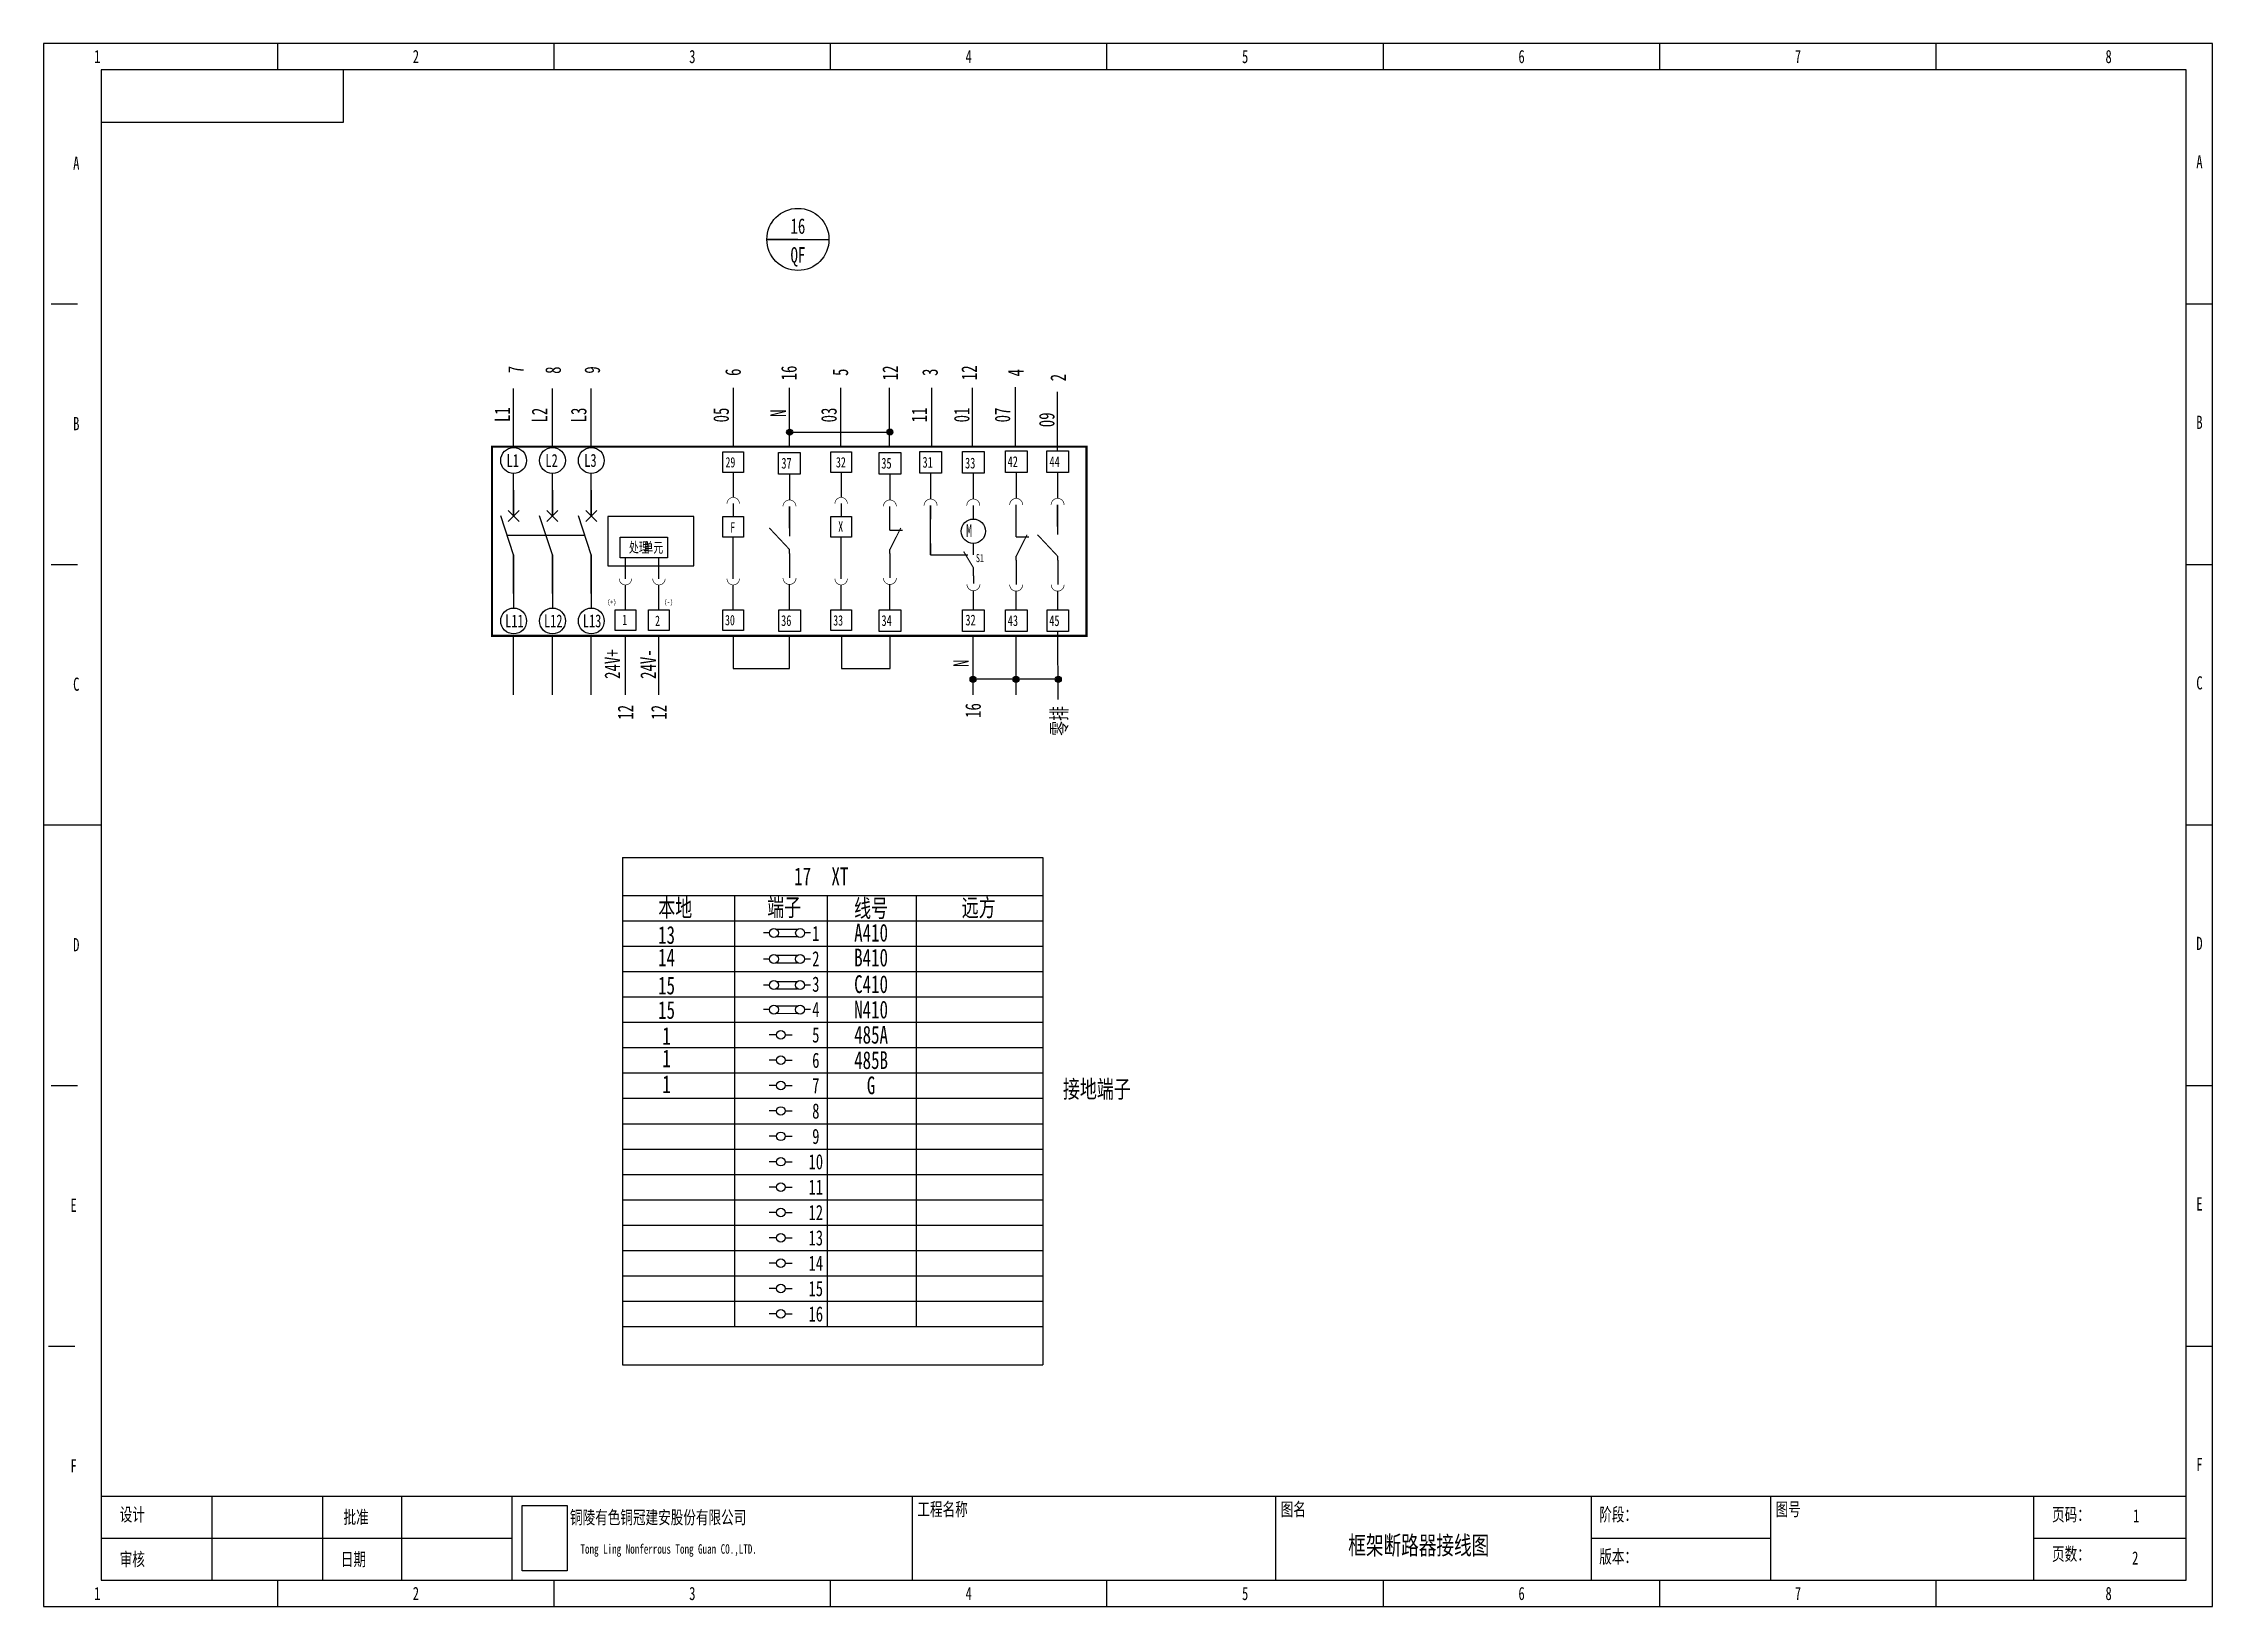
# Model space of a CAD drawing. Header units: millimetres. Extents: x 401220 to 2750366, y -101310 to 943175.
# Drawn here: x 1247680 to 1309261, y 68283 to 112675 of the extents above; entities that cross this region are included whole.
import ezdxf
from ezdxf.enums import TextEntityAlignment as Align

# ---------------------------------------------------------------- set-up
doc = ezdxf.new("R2010")
doc.units = ezdxf.units.MM
doc.styles.add('IDQSTYLE', font='NSimSun.ttf', dxfattribs={"width": 0.7})

msp = doc.modelspace()

# ---------------------------------------------------------------- texts
at = {"style": 'IDQSTYLE', "width": 0.7}
for s, p in [('1', (1249212.4, 112002.7)), ('2', (1258255.3, 112002.7)), ('3', (1266102.4, 112002.7)), ('4', (1273949.5, 112002.7)), ('5', (1281796.6, 112002.7)), ('6', (1289643.7, 112002.7)), ('7', (1297490.8, 112002.7)), ('8', (1306309.4, 112002.7)), ('A', (1248614.5, 108976)), ('A', (1308887.7, 109013.4)), ('B', (1248614.5, 101577.3)), ('B', (1308887.7, 101614.7)), ('C', (1248614.5, 94178.6)), ('C', (1308887.7, 94216)), ('D', (1248614.5, 86779.9)), ('D', (1308887.7, 86817.3)), ('E', (1248539.8, 79381.2)), ('E', (1308887.7, 79418.6)), ('F', (1248539.8, 71982.5)), ('F', (1308887.7, 72019.9)), ('1', (1249212.4, 68357.9)), ('2', (1258255.3, 68357.9)), ('3', (1266102.4, 68357.9)), ('4', (1273949.5, 68357.9)), ('5', (1281796.6, 68357.9)), ('6', (1289643.7, 68357.9)), ('7', (1297490.8, 68357.9)), ('8', (1306309.4, 68357.9))]:
    msp.add_text(s, height=374.4, dxfattribs=at).set_placement(p, align=Align.BOTTOM_CENTER)
for s, height, p in [('16', 440.9, (1269100.5, 107487.4)), ('QF', 440.9, (1269100.5, 106667.9)), ('17', 504.25, (1269233, 89022.6)), ('XT', 504.25, (1270292, 89020.6)), ('1', 432.2, (1269608.4, 87399.8)), ('2', 432.2, (1269608.4, 86679.4)), ('3', 432.2, (1269608.4, 85959.1)), ('@N421', 0.144, (1269931.8, 85959.1)), ('4', 432.2, (1269608.4, 85238.7)), ('5', 432.2, (1269608.4, 84518.4)), ('6', 432.2, (1269608.4, 83798)), ('7', 432.2, (1269608.4, 83077.7)), ('8', 432.2, (1269608.4, 82357.3)), ('9', 432.2, (1269608.4, 81637)), ('10', 432.21, (1269608.4, 80916.6)), ('11', 432.21, (1269608.4, 80196.3)), ('12', 432.21, (1269608.4, 79475.9)), ('13', 432.21, (1269608.4, 78755.6)), ('14', 432.21, (1269608.4, 78035.2)), ('15', 432.21, (1269608.4, 77314.9)), ('16', 432.21, (1269608.4, 76594.5)), ('框架断路器接线图', 524.19, (1286725.5, 70024.4))]:
    msp.add_text(s, height=height, dxfattribs=at).set_placement(p, align=Align.MIDDLE_CENTER)
msp.add_text('RMW2-3P bse4', height=0.147, dxfattribs=at).set_placement((1268230.8, 106367.6), align=Align.MIDDLE_LEFT)
for s, p in [('7', (1261092.8, 103411.8)), ('8', (1262149.6, 103395.4)), ('9', (1263261.3, 103400.9)), ('16', (1268843.7, 103314.6)), ('12', (1271719, 103318.7)), ('12', (1273962.4, 103321.2)), ('6', (1267257.8, 103335.6)), ('5', (1270304.6, 103335.6)), ('3', (1272848.7, 103335.6)), ('4', (1275284.2, 103321.2)), ('2', (1276489, 103183.5)), ('L1', (1260707.5, 102133.3)), ('L2', (1261764.3, 102116.8)), ('L3', (1262876, 102122.3)), ('05', (1266918.7, 102122.3)), ('N', (1268538.5, 102171)), ('03', (1269979.5, 102122.3)), ('11', (1272547.1, 102122.3)), ('01', (1273749.2, 102122.3)), ('07', (1274907, 102122.3)), ('09', (1276163, 101984.6)), ('24V+', (1263832.2, 95047.6)), ('24V-', (1264847.5, 95047.9)), ('N', (1273728.4, 95071.4)), ('12', (1264205.1, 93679.6)), ('12', (1265153.7, 93679.6)), ('16', (1274071.5, 93730.6)), ('零排', (1276513.8, 93433.9))]:
    msp.add_text(s, height=440.9, rotation=90, dxfattribs=at).set_placement(p, align=Align.MIDDLE_CENTER)
for s, p in [('L1', (1261005.6, 100830.9)), ('L2', (1262107.8, 100830.9)), ('L3', (1263210.1, 100830.9)), ('L11', (1261052.8, 96273.3)), ('L12', (1262155, 96273.3)), ('L13', (1263257.3, 96273.3))]:
    msp.add_text(s, height=367.42, dxfattribs=at).set_placement(p, align=Align.MIDDLE)
for s, height, p in [('29', 293.93, (1267043.2, 100633.3)), ('37', 307.22, (1268630.4, 100599.3)), ('32', 293.93, (1270180.2, 100633.3)), ('35', 307.22, (1271467.7, 100599.3)), ('31', 307.22, (1272636.4, 100626.1)), ('33', 307.22, (1273844.6, 100603.6)), ('42', 307.22, (1275052.9, 100644.9)), ('44', 307.22, (1276242.5, 100644.9)), ('处理', 293.93, (1264303.3, 98216.8)), ('单元', 293.93, (1264713.8, 98211.5)), ('F', 293.9, (1267177.4, 98783.6)), ('X', 293.9, (1270244.9, 98805.1)), ('M', 359.5, (1273873.5, 98656.6)), ('S1', 230.42, (1274153.2, 97944.2)), ('(+)', 146.97, (1263689.3, 96738.7)), ('(-)', 146.97, (1265302.7, 96738.7)), ('1', 293.9, (1264111.9, 96159.9)), ('2', 293.9, (1265045, 96133)), ('30', 293.93, (1267030.4, 96150.8)), ('36', 307.22, (1268622.8, 96130.9)), ('33', 293.93, (1270102.5, 96142.4)), ('34', 307.22, (1271471.7, 96130.9)), ('32', 307.22, (1273853.7, 96146.8)), ('43', 307.22, (1275057, 96130)), ('45', 307.22, (1276234.9, 96130))]:
    msp.add_text(s, height=height, dxfattribs=at).set_placement(p)
for s, height, p in [('本地', 504.25, (1265618, 87876.1)), ('端子', 504.25, (1268711.7, 87890.3)), ('线号', 504.25, (1271177.4, 87861.6)), ('远方', 504.25, (1274232.4, 87880.8)), ('13', 504.25, (1265371, 87105.2)), ('A410', 504.25, (1271177.4, 87169.2)), ('14', 504.25, (1265371, 86466.1)), ('B410', 504.25, (1271177.4, 86463.4)), ('C410', 504.25, (1271177.4, 85708.1)), ('15', 504.25, (1265371, 85670.1)), ('15', 504.25, (1265371, 84974.9)), ('N410', 504.25, (1271177.4, 84986)), ('1', 504.2, (1265371, 84238.1)), ('485A', 504.25, (1271177.4, 84271.8)), ('1', 504.2, (1265371, 83599.1)), ('485B', 504.25, (1271177.4, 83550.1)), ('1', 504.2, (1265371, 82866.8)), ('G', 504.2, (1271177.4, 82834)), ('接地端子', 504.25, (1277586.3, 82730.1))]:
    msp.add_text(s, height=height, rotation=359.999998, dxfattribs=at).set_placement(p, align=Align.CENTER)
for s, p in [('设计', (1249847.7, 70600)), ('批准', (1256200.1, 70525.2)), ('工程名称', (1272492.1, 70749.4)), ('图名', (1282805.5, 70749.4)), ('阶段：', (1291848.3, 70600)), ('图号', (1296855.5, 70749.4)), ('页码：', (1304702.6, 70600)), ('审核', (1249847.7, 69329.5)), ('日期', (1256125.3, 69329.5)), ('版本：', (1291848.3, 69404.2)), ('页数：', (1304702.6, 69478.9))]:
    msp.add_text(s, height=374.42, dxfattribs=at).set_placement(p, align=Align.BOTTOM_LEFT)
for s, height, p in [('铜陵有色铜冠建安股份有限公司', 374.419, (1262628.8, 71005.7)), ('Tong Ling Nonferrous Tong Guan CO.,LTD.', 269.581, (1262927.8, 70055.1))]:
    msp.add_text(s, height=height, dxfattribs=at).set_placement(p, align=Align.TOP_LEFT)
for s, p in [('1', (1307094.1, 70674.7)), ('2', (1307064.2, 69478.9))]:
    msp.add_text(s, height=374.4, dxfattribs=at).set_placement(p, align=Align.CENTER)

# ---------------------------------------------------------------- hatches: boundary and pattern name
h = msp.add_hatch(color=256)
h.dxf.hatch_style = 1
h.paths.add_polyline_path([(1268866.2, 101719.9, 0.4142136), (1268780.4, 101634.1, 0.4142136), (1268866.2, 101548.3)])
h.paths.add_polyline_path([(1268866.2, 101719.9), (1268866.2, 101634.1), (1268952, 101634.1, 0.4142136)])
h.paths.add_polyline_path([(1268952, 101634.1), (1268866.2, 101634.1), (1268866.2, 101548.3, 0.4142136)])
h = msp.add_hatch(color=256)
h.dxf.hatch_style = 1
h.paths.add_polyline_path([(1271711, 101725, 0.4142136), (1271625.2, 101639.2, 0.4142136), (1271711, 101553.4)])
h.paths.add_polyline_path([(1271711, 101725), (1271711, 101639.2), (1271796.8, 101639.2, 0.4142136)])
h.paths.add_polyline_path([(1271796.8, 101639.2), (1271711, 101639.2), (1271711, 101553.4, 0.4142136)])
h = msp.add_hatch(color=256)
h.dxf.hatch_style = 1
h.paths.add_polyline_path([(1274074, 94703.9, 0.4142136), (1273988.2, 94618.2, 0.4142136), (1274074, 94532.4)])
h.paths.add_polyline_path([(1274074, 94703.9), (1274074, 94618.2), (1274159.8, 94618.2, 0.4142136)])
h.paths.add_polyline_path([(1274159.8, 94618.2), (1274074, 94618.2), (1274074, 94532.4, 0.4142136)])
h = msp.add_hatch(color=256)
h.dxf.hatch_style = 1
h.paths.add_polyline_path([(1275291.9, 94703.1, 0.4142136), (1275206.1, 94617.3, 0.4142136), (1275291.9, 94531.5)])
h.paths.add_polyline_path([(1275291.9, 94703.1), (1275291.9, 94617.3), (1275377.6, 94617.3, 0.4142136)])
h.paths.add_polyline_path([(1275377.6, 94617.3), (1275291.9, 94617.3), (1275291.9, 94531.5, 0.4142136)])
h = msp.add_hatch(color=256)
h.dxf.hatch_style = 1
h.paths.add_polyline_path([(1276491.2, 94703.9, 0.4142136), (1276405.4, 94618.2, 0.4142136), (1276491.2, 94532.4)])
h.paths.add_polyline_path([(1276491.2, 94703.9), (1276491.2, 94618.2), (1276577, 94618.2, 0.4142136)])
h.paths.add_polyline_path([(1276577, 94618.2), (1276491.2, 94618.2), (1276491.2, 94532.4, 0.4142136)])

# ---------------------------------------------------------------- linework, layer by layer
at = {"ltscale": 4}
for p, q in [((1254331.7, 111928), (1254331.7, 112675.3)), ((1262178.8, 111928), (1262178.8, 112675.3)), ((1270025.9, 111928), (1270025.9, 112675.3)), ((1277873, 111928), (1277873, 112675.3)), ((1285720.1, 111928), (1285720.1, 112675.3)), ((1293567.2, 111928), (1293567.2, 112675.3)), ((1301414.3, 111928), (1301414.3, 112675.3)), ((1256200.1, 110433.3), (1256200.1, 111928)), ((1249324.5, 110433.3), (1256200.1, 110433.3)), ((1247904.6, 105276.7), (1248651.9, 105276.7)), ((1308514.1, 105276.7), (1309261.4, 105276.7)), ((1247904.6, 97878), (1248651.9, 97878)), ((1308514.1, 97878), (1309261.4, 97878)), ((1247680.4, 90479.3), (1249324.5, 90479.3)), ((1308514.1, 90479.3), (1309261.4, 90479.3)), ((1268290.2, 87414.3), (1268120.5, 87414.3)), ((1269461.5, 87414.4), (1269291.8, 87414.4)), ((1268289.9, 86673.7), (1268120.1, 86673.7)), ((1269461.1, 86673.8), (1269291.4, 86673.8)), ((1268289.5, 85933.1), (1268119.8, 85933.1)), ((1269460.8, 85933.2), (1269291.1, 85933.2)), ((1268289.5, 85236.6), (1268119.8, 85236.6)), ((1269460.8, 85236.7), (1269291.1, 85236.7)), ((1268491, 84519.7), (1268288.5, 84519.7)), ((1268734, 84519.7), (1268936.5, 84519.7)), ((1268491, 83799.3), (1268288.5, 83799.3)), ((1268734, 83799.3), (1268936.5, 83799.3)), ((1247904.6, 83080.6), (1248651.9, 83080.6)), ((1268491, 83079), (1268288.5, 83079)), ((1268734, 83079), (1268936.5, 83079)), ((1308514.1, 83080.6), (1309261.4, 83080.6)), ((1268491, 82358.6), (1268288.5, 82358.6)), ((1268734, 82358.6), (1268936.5, 82358.6)), ((1268491, 81638.3), (1268288.5, 81638.3)), ((1268734, 81638.3), (1268936.5, 81638.3)), ((1268491, 80917.9), (1268288.5, 80917.9)), ((1268734, 80917.9), (1268936.5, 80917.9)), ((1268491, 80197.5), (1268288.5, 80197.5)), ((1268734, 80197.5), (1268936.5, 80197.5)), ((1268491, 79477.2), (1268288.5, 79477.2)), ((1268734, 79477.2), (1268936.5, 79477.2)), ((1268491, 78756.8), (1268288.5, 78756.8)), ((1268734, 78756.8), (1268936.5, 78756.8)), ((1268491, 78036.5), (1268288.5, 78036.5)), ((1268734, 78036.5), (1268936.5, 78036.5)), ((1268491, 77316.1), (1268288.5, 77316.1)), ((1268734, 77316.1), (1268936.5, 77316.1)), ((1268491, 76595.8), (1268288.5, 76595.8)), ((1268734, 76595.8), (1268936.5, 76595.8)), ((1247829.8, 75681.9), (1248577.2, 75681.9)), ((1308514.1, 75681.9), (1309261.4, 75681.9)), ((1249324.5, 71422), (1308514.1, 71422)), ((1252463.4, 71422), (1252463.4, 69030.5)), ((1255602.2, 71422), (1255602.2, 69030.5)), ((1257844.2, 71422), (1257844.2, 69030.5)), ((1260983.1, 71422), (1260983.1, 69030.5)), ((1272342.7, 71422), (1272342.7, 69030.5)), ((1282656, 71422), (1282656, 69030.5)), ((1291624.1, 71422), (1291624.1, 69030.5)), ((1296706, 71422), (1296706, 69030.5)), ((1304179.5, 71422), (1304179.5, 69030.5)), ((1249324.5, 70226.3), (1260983.1, 70226.3)), ((1291624.1, 70226.3), (1296706, 70226.3)), ((1304179.5, 70226.3), (1308514.1, 70226.3)), ((1254331.7, 68283.2), (1254331.7, 69030.5)), ((1262178.8, 68283.2), (1262178.8, 69030.5)), ((1270025.9, 68283.2), (1270025.9, 69030.5)), ((1277873, 68283.2), (1277873, 69030.5)), ((1285720.1, 68283.2), (1285720.1, 69030.5)), ((1293567.2, 68283.2), (1293567.2, 69030.5)), ((1301414.3, 68283.2), (1301414.3, 69030.5))]:
    msp.add_line(p, q, dxfattribs=at)
for p, q in [((1269100.5, 107108.8), (1268218.7, 107108.8)), ((1268218.7, 107108.8), (1269982.3, 107108.8)), ((1261030.2, 101198.3), (1261030.2, 102870)), ((1262132.5, 101198.3), (1262132.5, 102870)), ((1263234.7, 101198.3), (1263234.7, 102870)), ((1267270.5, 101224.7), (1267270.5, 102896.3)), ((1268857, 101224.7), (1268857, 102896.3)), ((1270317.3, 101224.7), (1270317.3, 102896.3)), ((1271701.8, 101224.7), (1271701.8, 102896.3)), ((1272897.8, 101224.7), (1272897.8, 102896.3)), ((1274057.7, 101224.7), (1274057.7, 102896.3)), ((1275275.3, 101243.5), (1275275.3, 102915.1)), ((1276472.9, 101105.8), (1276472.9, 102777.4)), ((1268866.2, 101634.1), (1271711, 101639.2)), ((1261030.2, 99256.4), (1261030.2, 100463.5)), ((1262132.5, 99256.4), (1262132.5, 100463.5)), ((1263234.7, 99256.4), (1263234.7, 100463.5)), ((1267263.6, 100486.3), (1267263.6, 99780.9)), ((1268860.8, 100445.6), (1268860.8, 99708.3)), ((1270327.2, 100486.3), (1270327.2, 99780.9)), ((1271711.5, 100445.6), (1271711.5, 99708.3)), ((1272866.8, 100472.5), (1272866.8, 99735.2)), ((1274079.2, 100472.5), (1274079.2, 99735.2)), ((1275296.7, 100491.3), (1275296.7, 99754)), ((1276472.9, 100491.3), (1276472.9, 99754)), ((1261030.2, 99991.2), (1261030.2, 99256.4)), ((1262132.5, 99991.2), (1262132.5, 99256.4)), ((1263234.7, 99991.2), (1263234.7, 99256.4)), ((1261030.2, 98154.2), (1260662.8, 99256.4)), ((1260874.3, 99100.5), (1261186.1, 99412.3)), ((1260874.3, 99412.3), (1261186.1, 99100.5)), ((1262132.5, 98154.2), (1261765.1, 99256.4)), ((1261976.6, 99412.3), (1262288.4, 99100.5)), ((1261976.6, 99100.5), (1262288.4, 99412.3)), ((1263234.7, 98154.2), (1262867.3, 99256.4)), ((1263078.8, 99100.5), (1263390.6, 99412.3)), ((1263078.8, 99412.3), (1263390.6, 99100.5)), ((1267263.6, 99604.5), (1267263.6, 99237.1)), ((1268860.8, 98909.5), (1268860.8, 99524)), ((1268860.8, 99524), (1268860.8, 98679.1)), ((1270327.2, 99604.5), (1270327.2, 99237.1)), ((1271711.5, 98853.2), (1271711.5, 99524)), ((1272866.8, 99550.9), (1272866.8, 99166.8)), ((1272866.8, 98149.5), (1272866.8, 99550.9)), ((1274079.2, 99550.9), (1274079.2, 99166.8)), ((1275296.7, 98662.4), (1275296.7, 99569.6)), ((1276472.9, 98955.2), (1276472.9, 99569.6)), ((1276472.9, 99569.6), (1276472.9, 98724.8)), ((1260846.5, 98705.3), (1263051, 98705.3)), ((1267263.6, 97473.5), (1267263.6, 98649.2)), ((1270327.2, 97473.5), (1270327.2, 98649.2)), ((1271711.5, 98853.2), (1272066.7, 98853.2)), ((1275296.7, 98662.4), (1275651.9, 98662.4)), ((1261030.2, 97786.7), (1261030.2, 98154.2)), ((1261030.2, 98154.2), (1261030.2, 96640.7)), ((1262132.5, 97786.7), (1262132.5, 98154.2)), ((1262132.5, 98154.2), (1262132.5, 96640.7)), ((1263234.7, 97786.7), (1263234.7, 98154.2)), ((1263234.7, 98154.2), (1263234.7, 96640.7)), ((1264203.7, 97473.5), (1264203.7, 98061.4)), ((1265155.7, 97473.5), (1265155.7, 98061.4)), ((1268862.6, 98186.6), (1268862.6, 98301.8)), ((1268862.6, 98186.6), (1268862.6, 97495.4)), ((1271711.5, 98186.6), (1271711.5, 98301.8)), ((1271711.5, 98186.6), (1271711.5, 97495.4)), ((1272866.8, 98475.6), (1272866.8, 98149.5)), ((1272866.8, 98149.5), (1273920.2, 98149.5)), ((1274079.2, 98475.6), (1274079.2, 98149.5)), ((1275296.7, 97995.9), (1275296.7, 98111.1)), ((1275296.7, 97995.9), (1275296.7, 97304.6)), ((1276474.7, 97995.9), (1276474.7, 98111.1)), ((1276474.7, 97995.9), (1276474.7, 97304.6)), ((1261030.2, 97051.9), (1261030.2, 97786.7)), ((1262132.5, 97051.9), (1262132.5, 97786.7)), ((1262132.5, 97051.9), (1262132.5, 97786.7)), ((1263234.7, 97051.9), (1263234.7, 97786.7)), ((1263234.7, 97051.9), (1263234.7, 97786.7)), ((1268862.6, 96573.7), (1268862.6, 97311)), ((1271711.5, 96573.7), (1271711.5, 97311)), ((1274082.9, 97553.9), (1274082.9, 97784.3)), ((1274082.9, 97553.9), (1274082.9, 97339.7)), ((1264203.7, 96591.7), (1264203.7, 97297.1)), ((1265155.7, 96591.7), (1265155.7, 97297.1)), ((1267263.6, 96591.7), (1267263.6, 97297.1)), ((1270327.2, 96591.7), (1270327.2, 97297.1)), ((1274082.9, 96591.7), (1274082.9, 97132.9)), ((1275296.7, 96590.8), (1275296.7, 97120.3)), ((1276474.7, 96590.8), (1276474.7, 97120.3)), ((1261030.2, 94179.5), (1261030.2, 95851.2)), ((1262132.5, 94179.5), (1262132.5, 95851.2)), ((1263234.7, 94179.5), (1263234.7, 95851.2)), ((1264203.7, 94179.5), (1264203.7, 95851.2)), ((1265155.7, 94179.5), (1265155.7, 95851.2)), ((1267265.7, 95851.2), (1267265.7, 94926.9)), ((1268864.1, 94926.9), (1268864.1, 95817.7)), ((1270336.5, 95851.2), (1270336.5, 94926.9)), ((1271715.5, 94926.9), (1271715.5, 95817.7)), ((1274074, 94179.5), (1274074, 95851.2)), ((1275291.9, 94178.7), (1275291.9, 95850.3)), ((1276491.2, 94041.8), (1276478.7, 95976.4)), ((1267265.7, 94926.9), (1268864.1, 94926.9)), ((1270336.5, 94926.9), (1270375, 94926.9)), ((1270375, 94926.9), (1271715.5, 94926.9)), ((1276491.2, 94618.2), (1274074, 94618.2)), ((1264116.1, 89560.8), (1264116.1, 88480.3)), ((1264116.1, 89560.8), (1275641.8, 89560.8)), ((1264529.2, 89560.8), (1276054.8, 89560.8)), ((1276054.8, 89560.8), (1276054.8, 88480.3)), ((1264116.1, 88480.3), (1276054.8, 88480.3)), ((1264116.1, 88480.3), (1264116.1, 87760)), ((1267302.9, 88480.3), (1267302.9, 87760)), ((1269931.8, 88480.3), (1269931.8, 87760)), ((1272454.2, 88480.3), (1272454.2, 87760)), ((1276054.8, 88480.3), (1276054.8, 87760)), ((1264116.1, 87760), (1264116.1, 87039.6)), ((1264116.1, 87760), (1264116.1, 87039.6)), ((1264116.1, 87760), (1275641.8, 87760)), ((1264529.2, 87760), (1276054.8, 87760)), ((1267302.9, 87760), (1267302.9, 87039.6)), ((1268489.6, 87520.4), (1269091.9, 87520.1)), ((1269931.8, 87760), (1269931.8, 87039.6)), ((1272453, 87760), (1272453, 87039.6)), ((1276054.8, 87760), (1276054.8, 87039.6)), ((1276054.8, 87760), (1276054.8, 87039.6)), ((1264116.1, 87039.6), (1264116.1, 86319.3)), ((1264116.1, 87039.6), (1264116.1, 86319.3)), ((1264116.1, 87039.6), (1275641.8, 87039.6)), ((1264529.2, 87039.6), (1276054.8, 87039.6)), ((1267302.9, 87039.6), (1267302.9, 86319.3)), ((1268490.9, 87309.1), (1269091.9, 87308.8)), ((1269931.8, 87039.6), (1269931.8, 86319.3)), ((1272453, 87039.6), (1272453, 86319.3)), ((1276054.8, 87039.6), (1276054.8, 86319.3)), ((1276054.8, 87039.6), (1276054.8, 86319.3)), ((1264116.1, 86319.3), (1264116.1, 85598.9)), ((1264116.1, 86319.3), (1264116.1, 85598.9)), ((1264116.1, 86319.3), (1275641.8, 86319.3)), ((1264529.2, 86319.3), (1276054.8, 86319.3)), ((1267302.9, 86319.3), (1267302.9, 85598.9)), ((1268489.2, 86779.8), (1269091.6, 86779.6)), ((1268490.5, 86568.5), (1269091.5, 86568.2)), ((1269931.8, 86319.3), (1269931.8, 85598.9)), ((1272453, 86319.3), (1272453, 85598.9)), ((1276054.8, 86319.3), (1276054.8, 85598.9)), ((1276054.8, 86319.3), (1276054.8, 85598.9)), ((1264116.1, 85598.9), (1264116.1, 84878.6)), ((1264116.1, 85598.9), (1264116.1, 84878.6)), ((1264116.1, 85598.9), (1275641.8, 85598.9)), ((1264529.2, 85598.9), (1276054.8, 85598.9)), ((1267302.9, 85598.9), (1267302.9, 84878.6)), ((1268488.9, 86039.2), (1269091.3, 86039)), ((1268490.2, 85827.9), (1269091.2, 85827.6)), ((1269931.8, 85598.9), (1269931.8, 84878.6)), ((1272453, 85598.9), (1272453, 84878.6)), ((1276054.8, 85598.9), (1276054.8, 84878.6)), ((1276054.8, 85598.9), (1276054.8, 84878.6)), ((1268488.9, 85342.7), (1269091.3, 85342.5)), ((1268490.2, 85131.4), (1269091.2, 85131.1)), ((1264116.1, 84878.6), (1264116.1, 84158.2)), ((1264116.1, 84878.6), (1264116.1, 84158.2)), ((1264116.1, 84878.6), (1275641.8, 84878.6)), ((1264529.2, 84878.6), (1276054.8, 84878.6)), ((1267302.9, 84878.6), (1267302.9, 84158.2)), ((1269931.8, 84878.6), (1269931.8, 84158.2)), ((1272453, 84878.6), (1272453, 84158.2)), ((1276054.8, 84878.6), (1276054.8, 84158.2)), ((1276054.8, 84878.6), (1276054.8, 84158.2)), ((1264116.1, 84158.2), (1264116.1, 83437.9)), ((1264116.1, 84158.2), (1264116.1, 83437.9)), ((1264116.1, 84158.2), (1275641.8, 84158.2)), ((1264529.2, 84158.2), (1276054.8, 84158.2)), ((1267302.9, 84158.2), (1267302.9, 83437.9)), ((1269931.8, 84158.2), (1269931.8, 83437.9)), ((1272453, 84158.2), (1272453, 83437.9)), ((1276054.8, 84158.2), (1276054.8, 83437.9)), ((1276054.8, 84158.2), (1276054.8, 83437.9)), ((1264116.1, 83437.9), (1264116.1, 82717.5)), ((1264116.1, 83437.9), (1264116.1, 82717.5)), ((1264116.1, 83437.9), (1275641.8, 83437.9)), ((1264529.2, 83437.9), (1276054.8, 83437.9)), ((1267302.9, 83437.9), (1267302.9, 82717.5)), ((1269931.8, 83437.9), (1269931.8, 82717.5)), ((1272453, 83437.9), (1272453, 82717.5)), ((1276054.8, 83437.9), (1276054.8, 82717.5)), ((1276054.8, 83437.9), (1276054.8, 82717.5)), ((1264116.1, 82717.5), (1264116.1, 81997.2)), ((1264116.1, 82717.5), (1264116.1, 81997.2)), ((1264116.1, 82717.5), (1275641.8, 82717.5)), ((1264529.2, 82717.5), (1276054.8, 82717.5)), ((1267302.9, 82717.5), (1267302.9, 81997.2)), ((1269931.8, 82717.5), (1269931.8, 81997.2)), ((1272453, 82717.5), (1272453, 81997.2)), ((1276054.8, 82717.5), (1276054.8, 81997.2)), ((1276054.8, 82717.5), (1276054.8, 81997.2)), ((1264116.1, 81997.2), (1264116.1, 81276.8)), ((1264116.1, 81997.2), (1264116.1, 81276.8)), ((1264116.1, 81997.2), (1275641.8, 81997.2)), ((1264529.2, 81997.2), (1276054.8, 81997.2)), ((1267302.9, 81997.2), (1267302.9, 81276.8)), ((1269931.8, 81997.2), (1269931.8, 81276.8)), ((1272453, 81997.2), (1272453, 81276.8)), ((1276054.8, 81997.2), (1276054.8, 81276.8)), ((1276054.8, 81997.2), (1276054.8, 81276.8)), ((1264116.1, 81276.8), (1264116.1, 80556.5)), ((1264116.1, 81276.8), (1264116.1, 80556.5)), ((1264116.1, 81276.8), (1275641.8, 81276.8)), ((1264529.2, 81276.8), (1276054.8, 81276.8)), ((1267302.9, 81276.8), (1267302.9, 80556.5)), ((1269931.8, 81276.8), (1269931.8, 80556.5)), ((1272453, 81276.8), (1272453, 80556.5)), ((1276054.8, 81276.8), (1276054.8, 80556.5)), ((1276054.8, 81276.8), (1276054.8, 80556.5)), ((1264116.1, 80556.5), (1264116.1, 79836.1)), ((1264116.1, 80556.5), (1264116.1, 79836.1)), ((1264116.1, 80556.5), (1275641.8, 80556.5)), ((1264529.2, 80556.5), (1276054.8, 80556.5)), ((1267302.9, 80556.5), (1267302.9, 79836.1)), ((1269931.8, 80556.5), (1269931.8, 79836.1)), ((1272453, 80556.5), (1272453, 79836.1)), ((1276054.8, 80556.5), (1276054.8, 79836.1)), ((1276054.8, 80556.5), (1276054.8, 79836.1)), ((1264116.1, 79836.1), (1264116.1, 79115.7)), ((1264116.1, 79836.1), (1264116.1, 79115.7)), ((1264116.1, 79836.1), (1275641.8, 79836.1)), ((1264529.2, 79836.1), (1276054.8, 79836.1)), ((1267302.9, 79836.1), (1267302.9, 79115.7)), ((1269931.8, 79836.1), (1269931.8, 79115.7)), ((1272453, 79836.1), (1272453, 79115.7)), ((1276054.8, 79836.1), (1276054.8, 79115.7)), ((1276054.8, 79836.1), (1276054.8, 79115.7)), ((1264116.1, 79115.7), (1264116.1, 78395.4)), ((1264116.1, 79115.7), (1264116.1, 78395.4)), ((1264116.1, 79115.7), (1275641.8, 79115.7)), ((1264529.2, 79115.7), (1276054.8, 79115.7)), ((1267302.9, 79115.7), (1267302.9, 78395.4)), ((1269931.8, 79115.7), (1269931.8, 78395.4)), ((1272453, 79115.7), (1272453, 78395.4)), ((1276054.8, 79115.7), (1276054.8, 78395.4)), ((1276054.8, 79115.7), (1276054.8, 78395.4)), ((1264116.1, 78395.4), (1264116.1, 77675)), ((1264116.1, 78395.4), (1264116.1, 77675)), ((1264116.1, 78395.4), (1275641.8, 78395.4)), ((1264529.2, 78395.4), (1276054.8, 78395.4)), ((1267302.9, 78395.4), (1267302.9, 77675)), ((1269931.8, 78395.4), (1269931.8, 77675)), ((1272453, 78395.4), (1272453, 77675)), ((1276054.8, 78395.4), (1276054.8, 77675)), ((1276054.8, 78395.4), (1276054.8, 77675)), ((1264116.1, 77675), (1264116.1, 76954.7)), ((1264116.1, 77675), (1264116.1, 76954.7)), ((1264116.1, 77675), (1275641.8, 77675)), ((1264529.2, 77675), (1276054.8, 77675)), ((1267302.9, 77675), (1267302.9, 76954.7)), ((1269931.8, 77675), (1269931.8, 76954.7)), ((1272453, 77675), (1272453, 76954.7)), ((1276054.8, 77675), (1276054.8, 76954.7)), ((1276054.8, 77675), (1276054.8, 76954.7)), ((1264116.1, 76954.7), (1264116.1, 75874.2)), ((1264116.1, 76954.7), (1275641.8, 76954.7)), ((1264116.1, 76954.7), (1264116.1, 76234.3)), ((1264116.1, 76954.7), (1264116.1, 76234.3)), ((1264116.1, 76954.7), (1275641.8, 76954.7)), ((1264116.1, 76594.5), (1264116.1, 75874.2)), ((1264116.1, 76594.5), (1264116.1, 75874.2)), ((1264529.2, 76954.7), (1276054.8, 76954.7)), ((1264529.2, 76954.7), (1276054.8, 76954.7)), ((1267302.9, 76954.7), (1267302.9, 76234.3)), ((1269931.8, 76954.7), (1269931.8, 76234.3)), ((1272453, 76954.7), (1272453, 76234.3)), ((1276054.8, 76954.7), (1276054.8, 75874.2)), ((1276054.8, 76954.7), (1276054.8, 76234.3)), ((1276054.8, 76954.7), (1276054.8, 76234.3)), ((1276054.8, 76594.5), (1276054.8, 75874.2)), ((1276054.8, 76594.5), (1276054.8, 75874.2)), ((1264116.1, 76234.3), (1264116.1, 75153.8)), ((1264116.1, 76234.3), (1275641.8, 76234.3)), ((1264116.1, 75874.2), (1264116.1, 75153.8)), ((1264116.1, 75874.2), (1264116.1, 75153.8)), ((1264529.2, 76234.3), (1276054.8, 76234.3)), ((1276054.8, 76234.3), (1276054.8, 75153.8)), ((1276054.8, 75874.2), (1276054.8, 75153.8)), ((1276054.8, 75874.2), (1276054.8, 75153.8)), ((1264116.1, 75153.8), (1275641.8, 75153.8)), ((1264529.2, 75153.8), (1276054.8, 75153.8))]:
    msp.add_line(p, q)
for points in [[(1247680.4, 68283.2), (1309261.4, 68283.2), (1309261.4, 112675.3), (1247680.4, 112675.3)], [(1249324.5, 69030.5), (1308514.1, 69030.5), (1308514.1, 111928), (1249324.5, 111928)]]:
    msp.add_lwpolyline(points, close=True, dxfattribs=at)
at = {"const_width": 58.8}
msp.add_lwpolyline([(1260412.9, 95851.2), (1277293.5, 95851.2), (1277293.5, 101224.7), (1260412.9, 101224.7)], close=True, dxfattribs=at)
for points in [[(1266969.7, 101074.2), (1267557.5, 101074.2), (1267557.5, 100486.3), (1266969.7, 100486.3)], [(1268553.6, 101060.1), (1269168, 101060.1), (1269168, 100445.6), (1268553.6, 100445.6)], [(1270033.2, 101074.2), (1270621.1, 101074.2), (1270621.1, 100486.3), (1270033.2, 100486.3)], [(1271404.2, 101060.1), (1272018.7, 101060.1), (1272018.7, 100445.6), (1271404.2, 100445.6)], [(1272559.6, 101087), (1273174, 101087), (1273174, 100472.5), (1272559.6, 100472.5)], [(1273772, 101087), (1274386.4, 101087), (1274386.4, 100472.5), (1273772, 100472.5)], [(1274989.5, 101105.8), (1275603.9, 101105.8), (1275603.9, 100491.3), (1274989.5, 100491.3)], [(1276165.7, 101105.8), (1276780.1, 101105.8), (1276780.1, 100491.3), (1276165.7, 100491.3)], [(1263701.1, 97840.9), (1266146.1, 97840.9), (1266146.1, 99236.3), (1263701.1, 99236.3)], [(1267557.5, 98649.2), (1266969.7, 98649.2), (1266969.7, 99237.1), (1267557.5, 99237.1)], [(1270621.1, 98649.2), (1270033.2, 98649.2), (1270033.2, 99237.1), (1270621.1, 99237.1)], [(1264056.8, 98649.2), (1265401, 98649.2), (1265401, 98061.4), (1264056.8, 98061.4)], [(1263909.8, 96591.7), (1264497.7, 96591.7), (1264497.7, 96003.8), (1263909.8, 96003.8)], [(1264861.8, 96591.7), (1265449.7, 96591.7), (1265449.7, 96003.8), (1264861.8, 96003.8)], [(1266969.7, 96591.7), (1267557.5, 96591.7), (1267557.5, 96003.8), (1266969.7, 96003.8)], [(1268559.4, 96591.7), (1269173.8, 96591.7), (1269173.8, 95977.2), (1268559.4, 95977.2)], [(1270033.2, 96591.7), (1270621.1, 96591.7), (1270621.1, 96003.8), (1270033.2, 96003.8)], [(1271408.3, 96591.7), (1272022.7, 96591.7), (1272022.7, 95977.2), (1271408.3, 95977.2)], [(1273775.7, 96591.7), (1274390.1, 96591.7), (1274390.1, 95977.2), (1273775.7, 95977.2)], [(1274993.5, 96590.8), (1275607.9, 96590.8), (1275607.9, 95976.4), (1274993.5, 95976.4)], [(1276171.5, 96590.8), (1276785.9, 96590.8), (1276785.9, 95976.4), (1276171.5, 95976.4)], [(1261275.5, 71150.4), (1262550.9, 71150.4), (1262550.9, 69301.6), (1261275.5, 69301.6)]]:
    msp.add_lwpolyline(points, close=True)
for points, const_width in [([(1267440, 99604.5, 1), (1267087.2, 99604.5, 1)], 17.6), ([(1270503.5, 99604.5, 1), (1270150.8, 99604.5, 1)], 17.6), ([(1275481, 99569.6, 1), (1275112.4, 99569.6, 1)], 18.4), ([(1276657.2, 99569.6, 1), (1276288.5, 99569.6, 1)], 18.4), ([(1269045.1, 99524, 1), (1268676.4, 99524, 1)], 18.4), ([(1271895.8, 99524, 1), (1271527.1, 99524, 1)], 18.4), ([(1273051.1, 99550.9, 1), (1272682.5, 99550.9, 1)], 18.4), ([(1274263.5, 99550.9, 1), (1273894.8, 99550.9, 1)], 18.4), ([(1264027.4, 97473.5, 1), (1264380.1, 97473.5, 1)], 17.6), ([(1264979.4, 97473.5, 1), (1265332.1, 97473.5, 1)], 17.6), ([(1267087.2, 97473.5, 1), (1267440, 97473.5, 1)], 17.6), ([(1268678.2, 97495.4, 1), (1269046.9, 97495.4, 1)], 18.4), ([(1270150.8, 97473.5, 1), (1270503.5, 97473.5, 1)], 17.6), ([(1271527.1, 97495.4, 1), (1271895.8, 97495.4, 1)], 18.4), ([(1273898.6, 97317.2, 1), (1274267.2, 97317.2)], 18.4), ([(1275112.4, 97304.6, 1), (1275481, 97304.6, 1)], 18.4), ([(1276290.3, 97304.6, 1), (1276659, 97304.6, 1)], 18.4)]:
    msp.add_lwpolyline(points, format="xyb", dxfattribs=dict(const_width=const_width))
at = {"const_width": 32.3}
for points in [[(1268862.6, 98301.8), (1268288, 98915.5)], [(1271711.5, 98301.8), (1272021, 98915.5)], [(1275296.7, 98111.1), (1275606.2, 98724.8)], [(1276474.7, 98111.1), (1275900.1, 98724.8)], [(1274082.9, 97784.3), (1273806.4, 98245.2)]]:
    msp.add_lwpolyline(points, dxfattribs=at)
for centre, radius in [((1269100.5, 107108.8), 881.8), ((1268866.2, 101634.1), 85.8), ((1271711, 101639.2), 85.8), ((1261030.2, 100830.9), 367.4), ((1262132.5, 100830.9), 367.4), ((1263234.7, 100830.9), 367.4), ((1274079.2, 98821.2), 345.6), ((1261030.2, 96273.3), 367.4), ((1262132.5, 96273.3), 367.4), ((1263234.7, 96273.3), 367.4), ((1274074, 94618.2), 85.8), ((1275291.9, 94617.3), 85.8), ((1276491.2, 94618.2), 85.8)]:
    msp.add_circle(centre, radius)
at = {"ltscale": 4}
for centre, radius in [((1268418.1, 87414.3), 127.9), ((1269163.9, 87414.4), 127.9), ((1268417.8, 86673.7), 127.9), ((1269163.5, 86673.8), 127.9), ((1268417.4, 85933.1), 127.9), ((1269163.2, 85933.2), 127.9), ((1268417.4, 85236.6), 127.9), ((1269163.2, 85236.7), 127.9), ((1268612.5, 84519.7), 121.5), ((1268612.5, 83799.3), 121.5), ((1268612.5, 83079), 121.5), ((1268612.5, 82358.6), 121.5), ((1268612.5, 81638.3), 121.5), ((1268612.5, 80917.9), 121.5), ((1268612.5, 80197.5), 121.5), ((1268612.5, 79477.2), 121.5), ((1268612.5, 78756.8), 121.5), ((1268612.5, 78036.5), 121.5), ((1268612.5, 77316.1), 121.5), ((1268612.5, 76595.8), 121.5)]:
    msp.add_circle(centre, radius, dxfattribs=at)

msp.set_redraw_order([(e.dxf.handle, doc.entitydb.next_handle()) for e in msp.query("TEXT MTEXT ATTDEF DIMENSION ARC_DIMENSION")])  # texts and dimensions are drawn at this point

doc.saveas('drawing.dxf')
